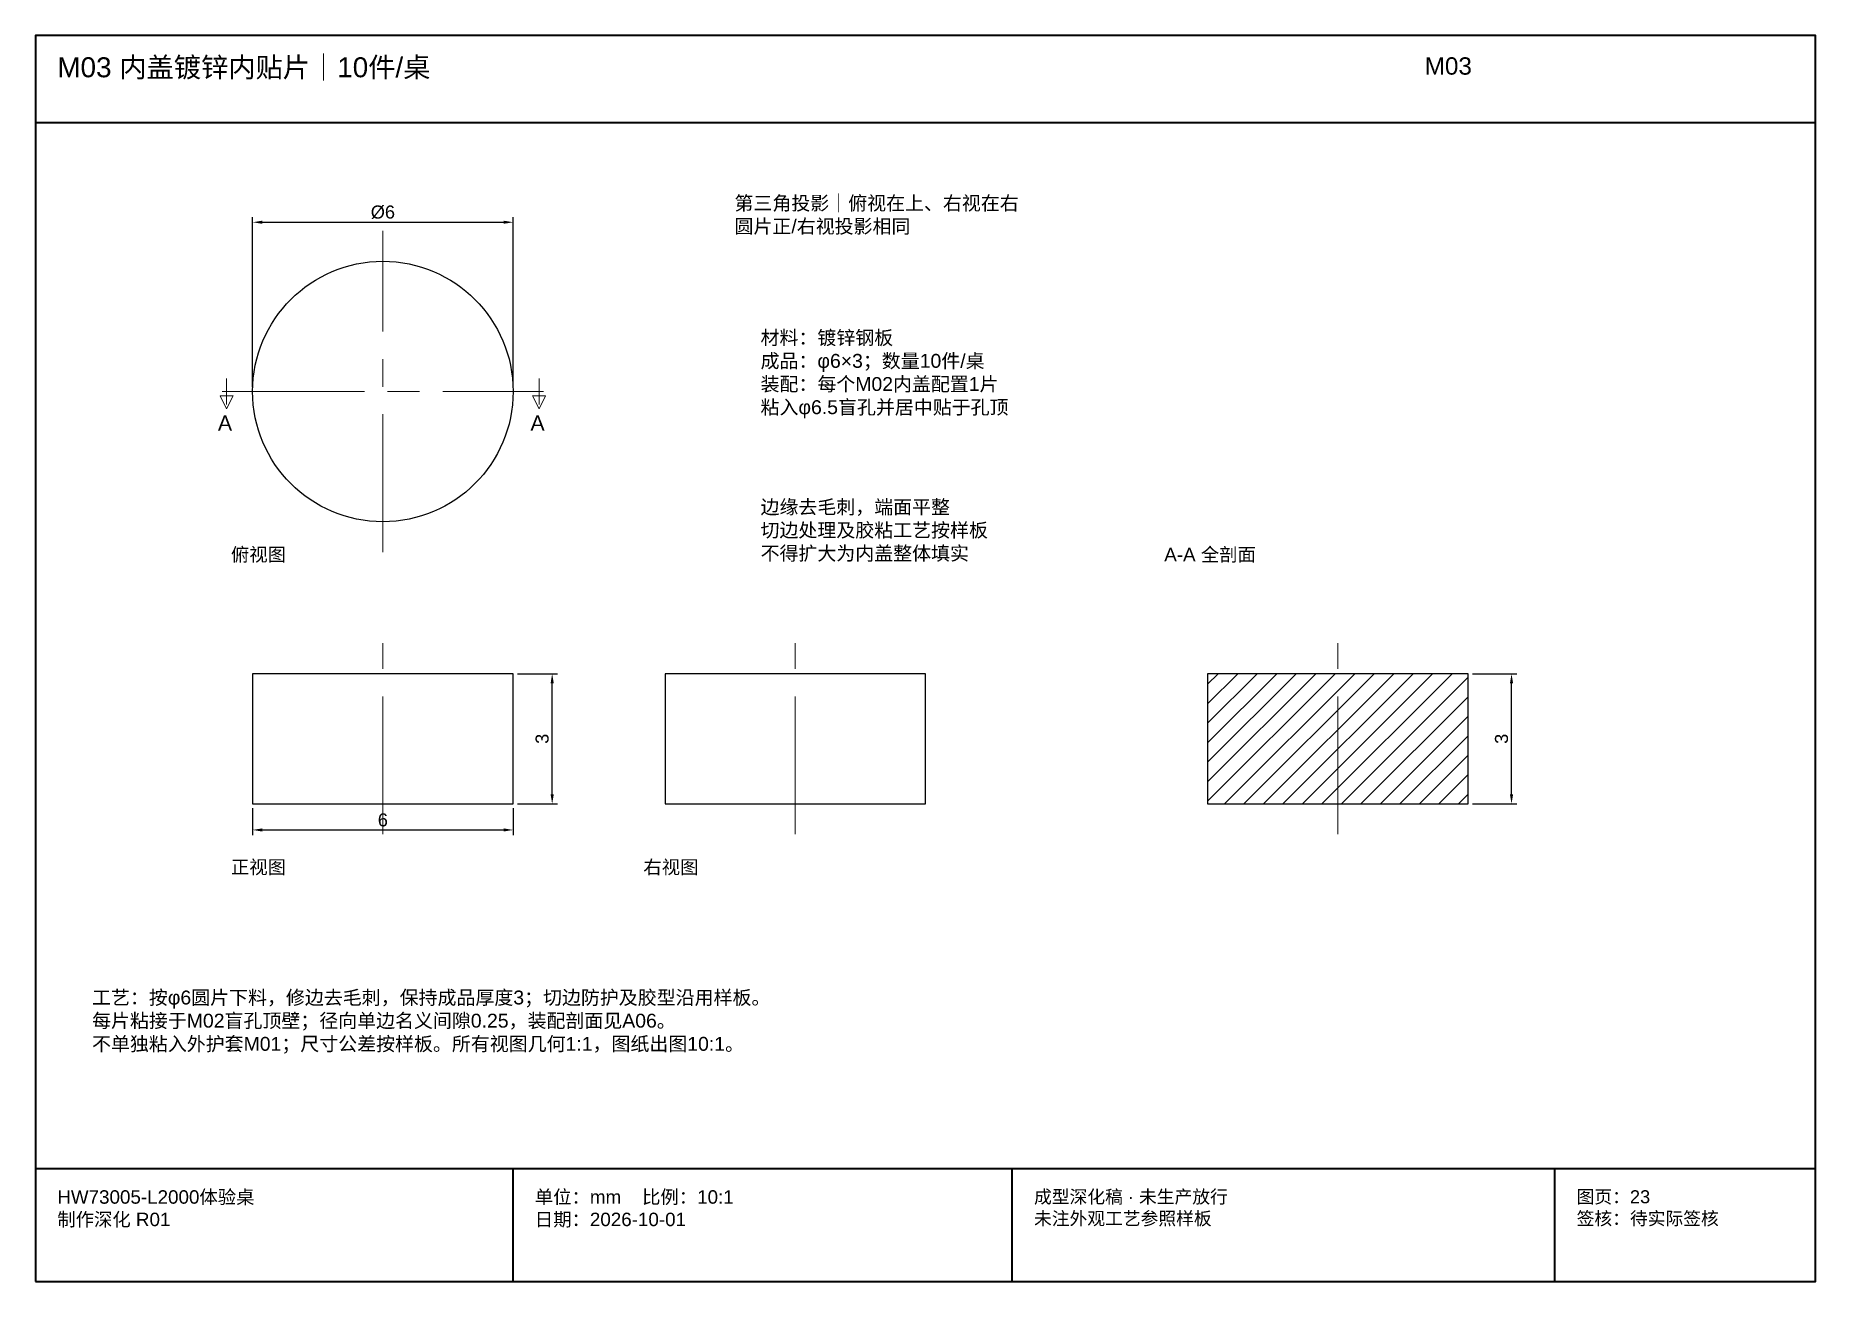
# Model space of a CAD drawing. Header units: millimetres. Extents: x 50 to 288830, y 0 to 4150.
# Drawn here: x 264000.5 to 264041.5, y 0.5 to 29.2 of the extents above; entities that cross this region are included whole.
import ezdxf

# ---------------------------------------------------------------- set-up
doc = ezdxf.new("R2010")
doc.units = ezdxf.units.MM
doc.linetypes.add('CENTER', pattern=[5.08, 3.175, -0.635, 0.635, -0.635])
for name, color, linetype, lineweight in [('CENTER', 8, 'CENTER', 13), ('DIM', 7, 'Continuous', 13), ('FRAME', 7, 'Continuous', 35), ('HATCH', 8, 'Continuous', 9), ('NOTE', 7, 'Continuous', 18), ('OUTLINE', 7, 'Continuous', 25)]:
    doc.layers.add(name, color=color, linetype=linetype, lineweight=lineweight)
doc.styles.add('CN', font='Arial Unicode.ttf')
doc.dimstyles.new('D0_1', dxfattribs={"dimtxt": 0.3, "dimasz": 0.22, "dimexe": 0.12, "dimexo": 0.1, "dimgap": 0.08, "dimtad": 1, "dimdsep": 46, "dimtxsty": 'CN', "dimcen": 2.5, "dimclrd": 7, "dimclre": 7, "dimclrt": 7, "dimazin": 3, "dimtfac": 1, "dimtmove": 0, "dimatfit": 3})

msp = doc.modelspace()

# ---------------------------------------------------------------- texts
at = {"layer": 'NOTE', "attachment_point": 1, "style": 'CN'}
for s, insert, char_height, width in [('M03 内盖镀锌内贴片｜10件/桌', (264001, 28.7), 0.46, 31), ('M03', (264032.5, 28.7), 0.4, 9), ('第三角投影｜俯视在上、右视在右\\P圆片正/右视投影相同', (264016.6, 25.5), 0.32, 23), ('材料：镀锌钢板\\P成品：φ6×3；数量10件/桌\\P装配：每个M02内盖配置1片\\P粘入φ6.5盲孔并居中贴于孔顶', (264017.2, 22.4), 0.32, 22.4), ('A', (264004.7, 20.45), 0.35, 0.7), ('A', (264011.9, 20.45), 0.35, 0.7), ('边缘去毛刺，端面平整\\P切边处理及胶粘工艺按样板\\P不得扩大为内盖整体填实', (264017.2, 18.5), 0.32, 22.4), ('俯视图', (264005, 17.4), 0.31, 7), ('A-A 全剖面', (264026.5, 17.4), 0.31, 8), ('正视图', (264005, 10.2), 0.31, 7), ('右视图', (264014.5, 10.2), 0.31, 7), ('工艺：按φ6圆片下料，修边去毛刺，保持成品厚度3；切边防护及胶型沿用样板。\\P每片粘接于M02盲孔顶壁；径向单边名义间隙0.25，装配剖面见A06。\\P不单独粘入外护套M01；尺寸公差按样板。所有视图几何1:1，图纸出图10:1。', (264001.8, 7.2), 0.32, 38.2), ('HW73005-L2000体验桌\\P制作深化 R01', (264001, 2.6), 0.31, 10), ('单位：mm    比例：10:1\\P日期：2026-10-01', (264012, 2.6), 0.31, 10.5), ('成型深化稿 · 未生产放行\\P未注外观工艺参照样板', (264023.5, 2.6), 0.3, 11.5), ('图页：23\\P签核：待实际签核', (264036, 2.6), 0.3, 5.5)]:
    msp.add_mtext(s, dxfattribs=dict(at, insert=insert, char_height=char_height, width=width))

# ---------------------------------------------------------------- dimensions: what is measured, and where the dimension line sits
at = {"layer": 'DIM'}
msp.add_linear_dim(base=(264005.5, 24.9), p1=(264005.5, 21), p2=(264011.5, 21), text='%%c<>', dimstyle='D0_1', dxfattribs=at).render()
for base, p1, p2 in [((264012.4, 11.5), (264011.5, 11.5), (264011.5, 14.5)), ((264034.5, 11.5), (264033.5, 11.5), (264033.5, 14.5))]:
    msp.add_linear_dim(base=base, p1=p1, p2=p2, angle=90, dimstyle='D0_1', dxfattribs=at).render()
msp.add_linear_dim(base=(264005.5, 10.9), p1=(264005.5, 11.5), p2=(264011.5, 11.5), dimstyle='D0_1', dxfattribs=at).render()

# ---------------------------------------------------------------- hatches: boundary and pattern name
at = {"layer": 'HATCH'}
h = msp.add_hatch(dxfattribs=at)
h.set_pattern_fill('ANSI31', scale=0.1)
h.paths.add_polyline_path([(264027.5, 11.5), (264033.5, 11.5), (264033.5, 14.5), (264027.5, 14.5)])

# ---------------------------------------------------------------- linework, layer by layer
at = {"layer": 'CENTER'}
for p, q in [((264008.5, 17.3), (264008.5, 24.7)), ((264004.8, 21), (264012.2, 21)), ((264004.9, 21), (264012.1, 21)), ((264008.5, 10.8), (264008.5, 15.2)), ((264018, 10.8), (264018, 15.2)), ((264030.5, 10.8), (264030.5, 15.2))]:
    msp.add_line(p, q, dxfattribs=at)
at = {"layer": 'DIM'}
for p, q in [((264004.9, 20.7), (264004.9, 21.3)), ((264012.1, 20.7), (264012.1, 21.3))]:
    msp.add_line(p, q, dxfattribs=at)
for points in [[(264004.9, 20.6), (264004.75, 20.9), (264005.05, 20.9)], [(264012.1, 20.6), (264011.95, 20.9), (264012.25, 20.9)]]:
    msp.add_lwpolyline(points, close=True, dxfattribs=at)
at = {"layer": 'FRAME'}
for p, q in [((264000.5, 27.2), (264041.5, 27.2)), ((264000.5, 3.1), (264041.5, 3.1)), ((264011.5, 0.5), (264011.5, 3.1)), ((264023, 0.5), (264023, 3.1)), ((264035.5, 0.5), (264035.5, 3.1))]:
    msp.add_line(p, q, dxfattribs=at)
msp.add_lwpolyline([(264000.5, 0.5), (264041.5, 0.5), (264041.5, 29.2), (264000.5, 29.2)], close=True, dxfattribs=at)
at = {"layer": 'OUTLINE'}
for points in [[(264005.5, 11.5), (264011.5, 11.5), (264011.5, 14.5), (264005.5, 14.5)], [(264015, 11.5), (264021, 11.5), (264021, 14.5), (264015, 14.5)], [(264027.5, 11.5), (264033.5, 11.5), (264033.5, 14.5), (264027.5, 14.5)]]:
    msp.add_lwpolyline(points, close=True, dxfattribs=at)
msp.add_circle((264008.5, 21), 3, dxfattribs=at)

msp.set_redraw_order([(e.dxf.handle, doc.entitydb.next_handle()) for e in msp.query("TEXT MTEXT ATTDEF DIMENSION ARC_DIMENSION")])  # texts and dimensions are drawn at this point

doc.saveas('drawing.dxf')
